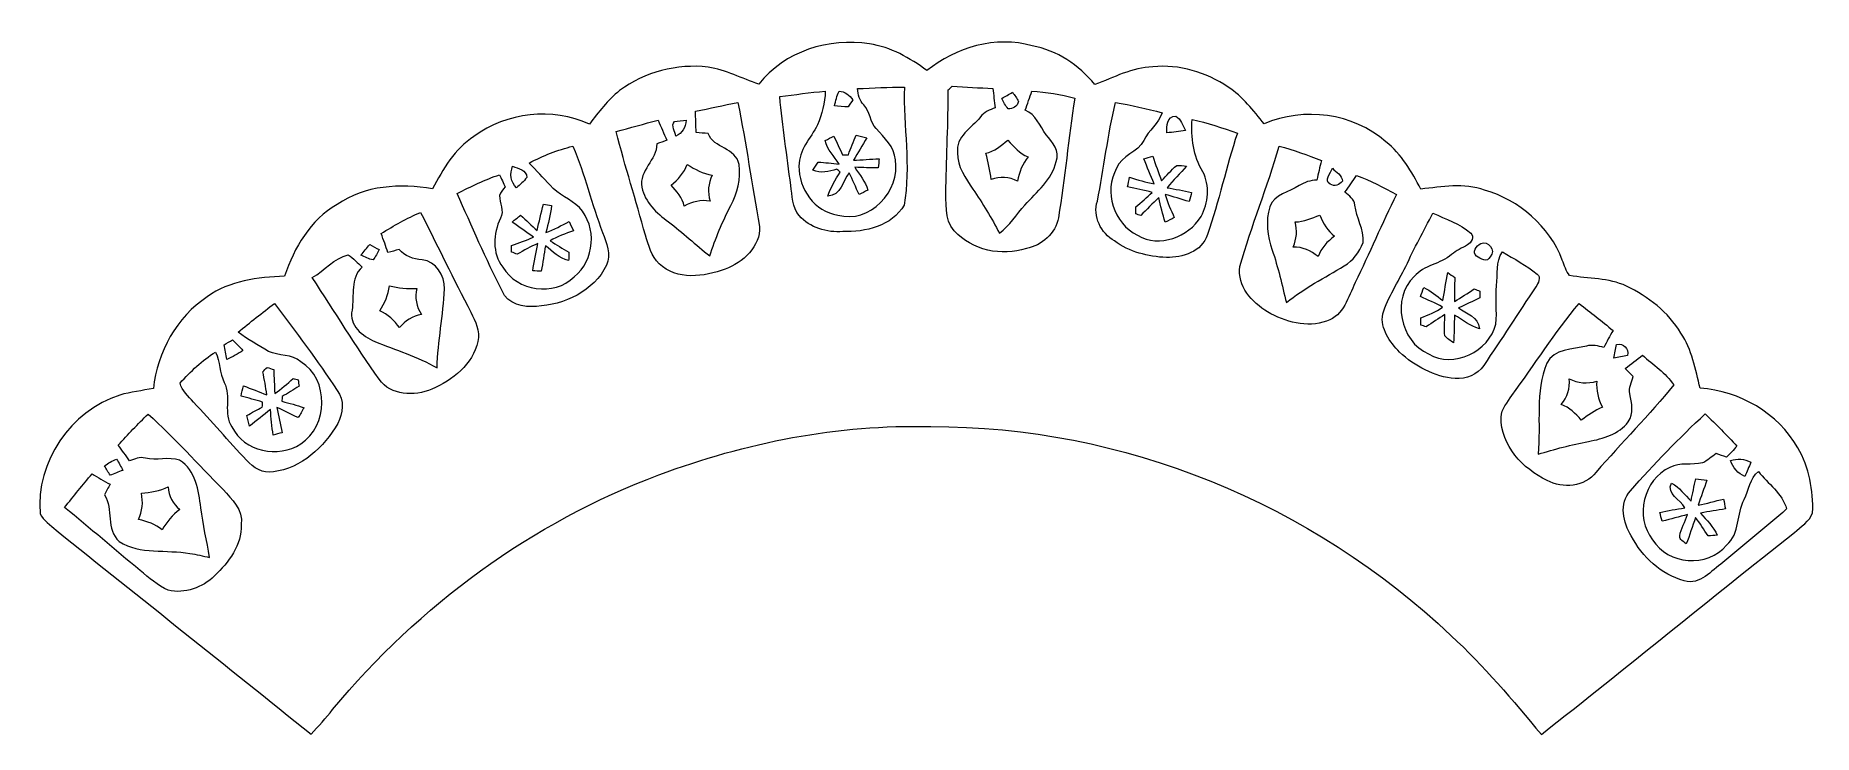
# Model space of a CAD drawing. Header units: centimetres. Extents: x -16.4 to 16.4, y -6.4 to 6.5.
import ezdxf

# ---------------------------------------------------------------- set-up
doc = ezdxf.new("R2010")
doc.units = ezdxf.units.CM
doc.header["$MEASUREMENT"] = 0
doc.layers.add('Layer 1', color=7, linetype='Continuous')

msp = doc.modelspace()

# ---------------------------------------------------------------- linework, layer by layer
at = {"layer": 'Layer 1', "color": 251, "lineweight": 9}
for points, knots in [([(-3.08379, 5.59736), (-2.61777, 6.20802), (-1.78944, 6.45955), (-1.04649, 6.34278), (-1.04649, 6.34278), (-0.65491, 6.27928), (-0.30107, 6.08772), (0.01043, 5.84925), (0.01043, 5.84925), (0.54453, 6.28175), (1.27867, 6.49448), (1.95212, 6.30821), (1.95212, 6.30821), (2.40826, 6.21861), (2.81537, 5.95226), (3.10746, 5.59454), (3.10746, 5.59454), (3.45671, 5.71978), (3.79573, 5.90922), (4.17497, 5.91945), (4.17497, 5.91945), (4.66321, 5.96954), (5.15993, 5.81961), (5.56386, 5.54727), (5.56386, 5.54727), (5.82985, 5.36876), (6.03093, 5.11688), (6.22637, 4.86676), (6.22637, 4.86676), (6.95839, 5.18497), (7.86785, 5.07173), (8.47039, 4.53797), (8.47039, 4.53797), (8.75932, 4.31255), (8.94735, 3.98905), (9.1128, 3.66767), (9.1128, 3.66767), (9.50191, 3.7093), (9.91078, 3.78797), (10.29002, 3.64756), (10.29002, 3.64756), (10.9282, 3.46482), (11.4877, 2.98469), (11.72124, 2.35781), (11.72124, 2.35781), (11.76216, 2.26185), (11.78827, 2.15496), (11.85776, 2.07453), (11.85776, 2.07453), (12.20419, 2.01244), (12.57673, 2.03431), (12.90305, 1.88226), (12.90305, 1.88226), (13.30274, 1.684), (13.67704, 1.40531), (13.90493, 1.01372), (13.90493, 1.01372), (14.11625, 0.71457), (14.17163, 0.34556), (14.26336, -0.00087), (14.26336, -0.00087), (14.99643, -0.04849), (15.69458, -0.45842), (16.06393, -1.09765), (16.06393, -1.09765), (16.27207, -1.45713), (16.35039, -1.88223), (16.33557, -2.29428), (16.33557, -2.29428), (16.28301, -2.45514), (16.11756, -2.54863), (15.99832, -2.65764), (15.99832, -2.65764), (14.43798, -3.88918), (12.90058, -5.15001), (11.33601, -6.37591), (11.33601, -6.37591), (10.8086, -5.74726), (10.28085, -5.11438), (9.67442, -4.55946), (9.67442, -4.55946), (7.11784, -2.12635), (3.61935, -0.68843), (0.0824, -0.70783), (0.0824, -0.70783), (-1.6247, -0.6595), (-3.33002, -0.99887), (-4.92529, -1.59613), (-4.92529, -1.59613), (-7.26702, -2.46961), (-9.34771, -3.99643), (-10.93909, -5.91836), (-10.93909, -5.91836), (-11.06679, -6.07358), (-11.19838, -6.22634), (-11.33667, -6.37239), (-11.33667, -6.37239), (-12.89983, -5.11509), (-14.47039, -3.86696), (-16.03743, -2.61424), (-16.03743, -2.61424), (-16.13903, -2.51864), (-16.2685, -2.44033), (-16.32989, -2.31086), (-16.32989, -2.31086), (-16.41455, -1.35871), (-15.7665, -0.42103), (-14.86409, -0.12504), (-14.86409, -0.12504), (-14.65948, -0.07248), (-14.45064, -0.04144), (-14.2425, -0.00545), (-14.2425, -0.00545), (-14.16983, 0.66483), (-13.81811, 1.31111), (-13.24908, 1.684), (-13.24908, 1.684), (-12.84127, 1.98245), (-12.31704, 2.04348), (-11.82632, 2.06359), (-11.82632, 2.06359), (-11.64535, 2.58746), (-11.35466, 3.10464), (-10.85477, 3.38298), (-10.85477, 3.38298), (-10.34713, 3.74211), (-9.69272, 3.76998), (-9.09865, 3.67226), (-9.09865, 3.67226), (-8.90674, 4.03703), (-8.68907, 4.40674), (-8.33629, 4.63851), (-8.33629, 4.63851), (-7.73269, 5.07807), (-6.89026, 5.17897), (-6.20869, 4.86535), (-6.20869, 4.86535), (-6.03865, 5.08372), (-5.86861, 5.30703), (-5.65095, 5.48059), (-5.65095, 5.48059), (-5.18952, 5.82843), (-4.59226, 5.97942), (-4.0197, 5.91381), (-4.0197, 5.91381), (-3.69162, 5.86336), (-3.39458, 5.70531), (-3.08379, 5.59736), (-3.08379, 5.59736), (-3.08379, 5.59736), (-3.08379, 5.59736), (-3.08379, 5.59736)], [0, 0, 0, 0, 0.02564103, 0.02564103, 0.02564103, 0.02564103, 0.05128205, 0.05128205, 0.05128205, 0.05128205, 0.07692308, 0.07692308, 0.07692308, 0.07692308, 0.1025641, 0.1025641, 0.1025641, 0.1025641, 0.12820513, 0.12820513, 0.12820513, 0.12820513, 0.15384615, 0.15384615, 0.15384615, 0.15384615, 0.17948718, 0.17948718, 0.17948718, 0.17948718, 0.20512821, 0.20512821, 0.20512821, 0.20512821, 0.23076923, 0.23076923, 0.23076923, 0.23076923, 0.25641026, 0.25641026, 0.25641026, 0.25641026, 0.28205128, 0.28205128, 0.28205128, 0.28205128, 0.30769231, 0.30769231, 0.30769231, 0.30769231, 0.33333333, 0.33333333, 0.33333333, 0.33333333, 0.35897436, 0.35897436, 0.35897436, 0.35897436, 0.38461538, 0.38461538, 0.38461538, 0.38461538, 0.41025641, 0.41025641, 0.41025641, 0.41025641, 0.43589744, 0.43589744, 0.43589744, 0.43589744, 0.46153846, 0.46153846, 0.46153846, 0.46153846, 0.48717949, 0.48717949, 0.48717949, 0.48717949, 0.51282051, 0.51282051, 0.51282051, 0.51282051, 0.53846154, 0.53846154, 0.53846154, 0.53846154, 0.56410256, 0.56410256, 0.56410256, 0.56410256, 0.58974359, 0.58974359, 0.58974359, 0.58974359, 0.61538462, 0.61538462, 0.61538462, 0.61538462, 0.64102564, 0.64102564, 0.64102564, 0.64102564, 0.66666667, 0.66666667, 0.66666667, 0.66666667, 0.69230769, 0.69230769, 0.69230769, 0.69230769, 0.71794872, 0.71794872, 0.71794872, 0.71794872, 0.74358974, 0.74358974, 0.74358974, 0.74358974, 0.76923077, 0.76923077, 0.76923077, 0.76923077, 0.79487179, 0.79487179, 0.79487179, 0.79487179, 0.82051282, 0.82051282, 0.82051282, 0.82051282, 0.84615385, 0.84615385, 0.84615385, 0.84615385, 0.87179487, 0.87179487, 0.87179487, 0.87179487, 0.8974359, 0.8974359, 0.8974359, 0.8974359, 0.92307692, 0.92307692, 0.92307692, 0.92307692, 0.94871795, 0.94871795, 0.94871795, 0.94871795, 1, 1, 1, 1]), ([(-4.25395, 5.10383), (-4.24866, 4.97154), (-4.24478, 4.8396), (-4.24054, 4.70695), (-4.24054, 4.70695), (-4.16646, 4.70166), (-4.09485, 4.69884), (-4.01935, 4.69143), (-4.01935, 4.69143), (-3.91281, 4.41168), (-3.50888, 4.43355), (-3.45032, 4.11781), (-3.45032, 4.11781), (-3.41293, 3.85782), (-3.47325, 3.59218), (-3.60237, 3.36604), (-3.60237, 3.36604), (-3.75442, 3.06618), (-3.88671, 2.75644), (-3.99007, 2.43647), (-3.99007, 2.43647), (-4.24972, 2.63862), (-4.48678, 2.86757), (-4.75137, 3.06336), (-4.75137, 3.06336), (-4.96938, 3.22458), (-5.18211, 3.42461), (-5.24349, 3.70048), (-5.24349, 3.70048), (-5.29041, 4.01374), (-4.96903, 4.20036), (-4.9648, 4.50022), (-4.9648, 4.50022), (-4.90341, 4.52316), (-4.84168, 4.54503), (-4.77994, 4.56619), (-4.77994, 4.56619), (-4.83603, 4.6879), (-4.89001, 4.81032), (-4.93869, 4.9352), (-4.93869, 4.9352), (-5.19939, 4.86994), (-5.45869, 4.79868), (-5.71692, 4.72494), (-5.71692, 4.72494), (-5.54723, 4.08642), (-5.35215, 3.4553), (-5.17505, 2.81889), (-5.17505, 2.81889), (-5.11614, 2.63544), (-5.06992, 2.43012), (-4.92176, 2.2936), (-4.92176, 2.2936), (-4.59685, 1.97681), (-4.09202, 2.05265), (-3.70326, 2.19235), (-3.70326, 2.19235), (-3.38612, 2.31512), (-3.0478, 2.61075), (-3.07214, 2.97975), (-3.07214, 2.97975), (-3.21079, 3.73928), (-3.31909, 4.50481), (-3.47149, 5.26223), (-3.47149, 5.26223), (-3.7329, 5.21178), (-3.99219, 5.15216), (-4.25395, 5.10383), (-4.25395, 5.10383), (-4.25395, 5.10383), (-4.25395, 5.10383), (-4.25395, 5.10383)], [0, 0, 0, 0, 0.05263158, 0.05263158, 0.05263158, 0.05263158, 0.10526316, 0.10526316, 0.10526316, 0.10526316, 0.15789474, 0.15789474, 0.15789474, 0.15789474, 0.21052632, 0.21052632, 0.21052632, 0.21052632, 0.26315789, 0.26315789, 0.26315789, 0.26315789, 0.31578947, 0.31578947, 0.31578947, 0.31578947, 0.36842105, 0.36842105, 0.36842105, 0.36842105, 0.42105263, 0.42105263, 0.42105263, 0.42105263, 0.47368421, 0.47368421, 0.47368421, 0.47368421, 0.52631579, 0.52631579, 0.52631579, 0.52631579, 0.57894737, 0.57894737, 0.57894737, 0.57894737, 0.63157895, 0.63157895, 0.63157895, 0.63157895, 0.68421053, 0.68421053, 0.68421053, 0.68421053, 0.73684211, 0.73684211, 0.73684211, 0.73684211, 0.78947368, 0.78947368, 0.78947368, 0.78947368, 0.84210526, 0.84210526, 0.84210526, 0.84210526, 0.89473684, 0.89473684, 0.89473684, 0.89473684, 1, 1, 1, 1]), ([(-1.26804, 5.51693), (-1.25393, 5.40933), (-1.23347, 5.29609), (-1.15092, 5.21742), (-1.15092, 5.21742), (-1.03168, 5.09536), (-1.04085, 4.90133), (-0.91985, 4.78068), (-0.91985, 4.78068), (-0.77203, 4.61347), (-0.58365, 4.44731), (-0.56919, 4.20742), (-0.56919, 4.20742), (-0.46441, 3.63698), (-1.04402, 3.01785), (-1.63069, 3.18966), (-1.63069, 3.18966), (-2.05403, 3.24681), (-2.35354, 3.67966), (-2.34577, 4.09206), (-2.34577, 4.09206), (-2.34789, 4.38275), (-2.13093, 4.60747), (-2.00111, 4.84877), (-2.00111, 4.84877), (-1.92703, 5.04809), (-1.86176, 5.25517), (-1.86, 5.47001), (-1.86, 5.47001), (-2.14081, 5.44567), (-2.4195, 5.40757), (-2.69855, 5.37264), (-2.69855, 5.37264), (-2.65304, 4.82407), (-2.56344, 4.28044), (-2.49817, 3.73399), (-2.49817, 3.73399), (-2.46078, 3.54843), (-2.47701, 3.32971), (-2.34189, 3.17907), (-2.34189, 3.17907), (-2.1454, 2.95612), (-1.83142, 2.85946), (-1.54003, 2.8845), (-1.54003, 2.8845), (-1.12481, 2.87145), (-0.63022, 2.98504), (-0.40797, 3.37381), (-0.40797, 3.37381), (-0.27955, 4.09241), (-0.4249, 4.82125), (-0.40303, 5.54586), (-0.40303, 5.54586), (-0.6916, 5.54339), (-0.98017, 5.52998), (-1.26804, 5.51693), (-1.26804, 5.51693), (-1.26804, 5.51693), (-1.26804, 5.51693), (-1.26804, 5.51693)], [0, 0, 0, 0, 0.0625, 0.0625, 0.0625, 0.0625, 0.125, 0.125, 0.125, 0.125, 0.1875, 0.1875, 0.1875, 0.1875, 0.25, 0.25, 0.25, 0.25, 0.3125, 0.3125, 0.3125, 0.3125, 0.375, 0.375, 0.375, 0.375, 0.4375, 0.4375, 0.4375, 0.4375, 0.5, 0.5, 0.5, 0.5, 0.5625, 0.5625, 0.5625, 0.5625, 0.625, 0.625, 0.625, 0.625, 0.6875, 0.6875, 0.6875, 0.6875, 0.75, 0.75, 0.75, 0.75, 0.8125, 0.8125, 0.8125, 0.8125, 0.875, 0.875, 0.875, 0.875, 1, 1, 1, 1]), ([(-1.60741, 5.46931), (-1.64727, 5.38323), (-1.66774, 5.29115), (-1.69243, 5.19908), (-1.69243, 5.19908), (-1.62964, 5.19449), (-1.5044, 5.18532), (-1.4416, 5.18073), (-1.4416, 5.18073), (-1.41127, 5.22518), (-1.38128, 5.26963), (-1.35059, 5.31338), (-1.35059, 5.31338), (-1.42009, 5.38781), (-1.49558, 5.47354), (-1.60741, 5.46931), (-1.60741, 5.46931), (-1.60741, 5.46931), (-1.60741, 5.46931), (-1.60741, 5.46931)], [0, 0, 0, 0, 0.16666667, 0.16666667, 0.16666667, 0.16666667, 0.33333333, 0.33333333, 0.33333333, 0.33333333, 0.5, 0.5, 0.5, 0.5, 0.66666667, 0.66666667, 0.66666667, 0.66666667, 1, 1, 1, 1]), ([(0.47892, 5.56067), (0.45422, 5.5381), (0.42953, 5.51552), (0.40483, 5.49259), (0.40483, 5.49259), (0.40625, 4.89428), (0.3745, 4.29667), (0.36215, 3.69871), (0.36215, 3.69871), (0.37238, 3.42919), (0.3244, 3.11945), (0.51525, 2.8965), (0.51525, 2.8965), (0.84404, 2.5409), (1.38944, 2.42095), (1.84487, 2.57476), (1.84487, 2.57476), (2.13027, 2.62556), (2.38392, 2.84887), (2.43578, 3.13956), (2.43578, 3.13956), (2.55255, 3.87052), (2.62557, 4.60782), (2.7367, 5.33948), (2.7367, 5.33948), (2.47881, 5.41392), (2.21282, 5.45272), (1.94612, 5.47319), (1.94612, 5.47319), (1.90661, 5.35536), (1.86816, 5.23718), (1.82335, 5.12111), (1.82335, 5.12111), (2.0255, 5.04209), (2.08653, 4.82619), (2.21317, 4.66956), (2.21317, 4.66956), (2.31548, 4.52563), (2.4774, 4.37217), (2.39415, 4.1732), (2.39415, 4.1732), (2.32042, 3.83665), (2.03784, 3.61758), (1.81947, 3.3731), (1.81947, 3.3731), (1.65931, 3.20271), (1.53655, 2.99598), (1.34851, 2.85346), (1.34851, 2.85346), (1.2067, 3.13603), (1.03878, 3.40414), (0.85921, 3.66344), (0.85921, 3.66344), (0.73574, 3.87016), (0.56288, 4.0776), (0.5777, 4.33407), (0.5777, 4.33407), (0.53254, 4.63746), (0.84263, 4.79056), (0.99785, 4.99517), (0.99785, 4.99517), (1.06523, 5.08478), (1.16789, 5.13029), (1.27232, 5.16098), (1.27232, 5.16098), (1.25573, 5.28057), (1.24021, 5.40192), (1.22716, 5.52116), (1.22716, 5.52116), (0.97739, 5.53316), (0.72798, 5.54515), (0.47892, 5.56067), (0.47892, 5.56067), (0.47892, 5.56067), (0.47892, 5.56067), (0.47892, 5.56067)], [0, 0, 0, 0, 0.05, 0.05, 0.05, 0.05, 0.1, 0.1, 0.1, 0.1, 0.15, 0.15, 0.15, 0.15, 0.2, 0.2, 0.2, 0.2, 0.25, 0.25, 0.25, 0.25, 0.3, 0.3, 0.3, 0.3, 0.35, 0.35, 0.35, 0.35, 0.4, 0.4, 0.4, 0.4, 0.45, 0.45, 0.45, 0.45, 0.5, 0.5, 0.5, 0.5, 0.55, 0.55, 0.55, 0.55, 0.6, 0.6, 0.6, 0.6, 0.65, 0.65, 0.65, 0.65, 0.7, 0.7, 0.7, 0.7, 0.75, 0.75, 0.75, 0.75, 0.8, 0.8, 0.8, 0.8, 0.85, 0.85, 0.85, 0.85, 0.9, 0.9, 0.9, 0.9, 1, 1, 1, 1]), ([(1.39296, 5.33772), (1.42683, 5.27175), (1.45999, 5.20402), (1.50691, 5.14546), (1.50691, 5.14546), (1.59193, 5.14404), (1.68401, 5.18955), (1.69953, 5.28022), (1.69953, 5.28022), (1.6706, 5.3416), (1.62897, 5.39557), (1.58982, 5.45026), (1.58982, 5.45026), (1.5242, 5.41286), (1.45858, 5.37511), (1.39296, 5.33772), (1.39296, 5.33772), (1.39296, 5.33772), (1.39296, 5.33772), (1.39296, 5.33772)], [0, 0, 0, 0, 0.16666667, 0.16666667, 0.16666667, 0.16666667, 0.33333333, 0.33333333, 0.33333333, 0.33333333, 0.5, 0.5, 0.5, 0.5, 0.66666667, 0.66666667, 0.66666667, 0.66666667, 1, 1, 1, 1]), ([(3.4867, 5.26328), (3.34594, 4.66391), (3.27327, 4.05114), (3.15474, 3.44718), (3.15474, 3.44718), (3.0616, 3.16531), (3.22141, 2.85346), (3.46941, 2.71164), (3.46941, 2.71164), (3.74317, 2.50668), (4.08889, 2.42589), (4.42544, 2.40614), (4.42544, 2.40614), (4.72319, 2.40931), (5.08267, 2.50527), (5.18039, 2.82876), (5.18039, 2.82876), (5.3984, 3.44154), (5.52858, 4.08148), (5.73354, 4.69919), (5.73354, 4.69919), (5.45979, 4.79621), (5.18356, 4.88652), (4.90063, 4.94966), (4.90063, 4.94966), (4.87312, 4.62193), (4.92392, 4.27374), (5.09537, 3.98799), (5.09537, 3.98799), (5.23366, 3.73188), (5.19979, 3.41191), (5.06468, 3.16143), (5.06468, 3.16143), (4.83043, 2.7822), (4.29774, 2.58006), (3.8931, 2.81677), (3.8931, 2.81677), (3.4553, 3.03408), (3.26692, 3.62498), (3.50752, 4.05079), (3.50752, 4.05079), (3.601, 4.28997), (3.89557, 4.34218), (4.01093, 4.56302), (4.01093, 4.56302), (4.09665, 4.75246), (4.28151, 4.87311), (4.34783, 5.07384), (4.34783, 5.07384), (4.06455, 5.15322), (3.77563, 5.21001), (3.4867, 5.26328), (3.4867, 5.26328), (3.4867, 5.26328), (3.4867, 5.26328), (3.4867, 5.26328)], [0, 0, 0, 0, 0.06666667, 0.06666667, 0.06666667, 0.06666667, 0.13333333, 0.13333333, 0.13333333, 0.13333333, 0.2, 0.2, 0.2, 0.2, 0.26666667, 0.26666667, 0.26666667, 0.26666667, 0.33333333, 0.33333333, 0.33333333, 0.33333333, 0.4, 0.4, 0.4, 0.4, 0.46666667, 0.46666667, 0.46666667, 0.46666667, 0.53333333, 0.53333333, 0.53333333, 0.53333333, 0.6, 0.6, 0.6, 0.6, 0.66666667, 0.66666667, 0.66666667, 0.66666667, 0.73333333, 0.73333333, 0.73333333, 0.73333333, 0.8, 0.8, 0.8, 0.8, 0.86666667, 0.86666667, 0.86666667, 0.86666667, 1, 1, 1, 1]), ([(-4.64059, 4.91192), (-4.7115, 4.83289), (-4.62754, 4.7253), (-4.61237, 4.63993), (-4.61237, 4.63993), (-4.50266, 4.70272), (-4.43104, 4.80114), (-4.42505, 4.93379), (-4.42505, 4.93379), (-4.47867, 4.92814), (-4.58662, 4.91721), (-4.64059, 4.91192), (-4.64059, 4.91192), (-4.64059, 4.91192), (-4.64059, 4.91192), (-4.64059, 4.91192)], [0, 0, 0, 0, 0.2, 0.2, 0.2, 0.2, 0.4, 0.4, 0.4, 0.4, 0.6, 0.6, 0.6, 0.6, 1, 1, 1, 1]), ([(4.43179, 4.70343), (4.5475, 4.71154), (4.66321, 4.72565), (4.77751, 4.74788), (4.77751, 4.74788), (4.73236, 4.84383), (4.69179, 4.95249), (4.59725, 5.01069), (4.59725, 5.01069), (4.42827, 5.00787), (4.43356, 4.8276), (4.43179, 4.70343), (4.43179, 4.70343), (4.43179, 4.70343), (4.43179, 4.70343), (4.43179, 4.70343)], [0, 0, 0, 0, 0.2, 0.2, 0.2, 0.2, 0.4, 0.4, 0.4, 0.4, 0.6, 0.6, 0.6, 0.6, 1, 1, 1, 1]), ([(-1.29309, 4.6625), (-1.34247, 4.54221), (-1.38904, 4.42085), (-1.43525, 4.29949), (-1.43525, 4.29949), (-1.46171, 4.29949), (-1.51498, 4.29949), (-1.54144, 4.29914), (-1.54144, 4.29914), (-1.59542, 4.41379), (-1.64904, 4.52845), (-1.70195, 4.64275), (-1.70195, 4.64275), (-1.75558, 4.61699), (-1.8099, 4.59265), (-1.86035, 4.56126), (-1.86035, 4.56126), (-1.83142, 4.39122), (-1.69314, 4.27057), (-1.60635, 4.12804), (-1.60635, 4.12804), (-1.73476, 4.14216), (-1.86423, 4.15521), (-1.99264, 4.16403), (-1.99264, 4.16403), (-2.02616, 4.11429), (-2.05967, 4.06525), (-2.09248, 4.01551), (-2.09248, 4.01551), (-1.94749, 3.95307), (-1.79227, 3.98623), (-1.64833, 4.0335), (-1.64833, 4.0335), (-1.62822, 4.01621), (-1.60812, 3.99893), (-1.58765, 3.98129), (-1.58765, 3.98129), (-1.67162, 3.837), (-1.76369, 3.69589), (-1.81449, 3.53538), (-1.81449, 3.53538), (-1.56578, 3.55196), (-1.54426, 3.81442), (-1.41867, 3.96894), (-1.41867, 3.96894), (-1.35623, 3.83594), (-1.29767, 3.70154), (-1.23805, 3.56713), (-1.23805, 3.56713), (-1.18443, 3.59253), (-1.1301, 3.61722), (-1.07895, 3.64827), (-1.07895, 3.64827), (-1.11176, 3.80913), (-1.23594, 3.92873), (-1.31355, 4.06843), (-1.31355, 4.06843), (-1.17032, 4.06137), (-1.0278, 4.06031), (-0.88386, 4.06102), (-0.88386, 4.06102), (-0.87822, 4.11676), (-0.87257, 4.17214), (-0.86658, 4.22753), (-0.86658, 4.22753), (-1.02533, 4.2173), (-1.18372, 4.20566), (-1.34247, 4.19825), (-1.34247, 4.19825), (-1.26063, 4.33689), (-1.17244, 4.47165), (-1.09412, 4.61276), (-1.09412, 4.61276), (-1.16079, 4.62969), (-1.22712, 4.64663), (-1.29309, 4.6625), (-1.29309, 4.6625), (-1.29309, 4.6625), (-1.29309, 4.6625), (-1.29309, 4.6625)], [0, 0, 0, 0, 0.04761905, 0.04761905, 0.04761905, 0.04761905, 0.0952381, 0.0952381, 0.0952381, 0.0952381, 0.14285714, 0.14285714, 0.14285714, 0.14285714, 0.19047619, 0.19047619, 0.19047619, 0.19047619, 0.23809524, 0.23809524, 0.23809524, 0.23809524, 0.28571429, 0.28571429, 0.28571429, 0.28571429, 0.33333333, 0.33333333, 0.33333333, 0.33333333, 0.38095238, 0.38095238, 0.38095238, 0.38095238, 0.42857143, 0.42857143, 0.42857143, 0.42857143, 0.47619048, 0.47619048, 0.47619048, 0.47619048, 0.52380952, 0.52380952, 0.52380952, 0.52380952, 0.57142857, 0.57142857, 0.57142857, 0.57142857, 0.61904762, 0.61904762, 0.61904762, 0.61904762, 0.66666667, 0.66666667, 0.66666667, 0.66666667, 0.71428571, 0.71428571, 0.71428571, 0.71428571, 0.76190476, 0.76190476, 0.76190476, 0.76190476, 0.80952381, 0.80952381, 0.80952381, 0.80952381, 0.85714286, 0.85714286, 0.85714286, 0.85714286, 0.9047619, 0.9047619, 0.9047619, 0.9047619, 1, 1, 1, 1]), ([(-7.31712, 4.14745), (-7.19224, 4.0081), (-7.05606, 3.87934), (-6.93118, 3.73964), (-6.93118, 3.73964), (-6.78478, 3.56078), (-6.55582, 3.48669), (-6.39143, 3.32759), (-6.39143, 3.32759), (-6.06405, 2.97234), (-6.10603, 2.35075), (-6.48915, 2.05124), (-6.48915, 2.05124), (-6.85745, 1.68153), (-7.54113, 1.78842), (-7.80466, 2.22939), (-7.80466, 2.22939), (-8.00398, 2.48798), (-7.97999, 2.84711), (-7.8484, 3.13109), (-7.8484, 3.13109), (-7.7715, 3.26691), (-7.86004, 3.40944), (-7.86639, 3.54878), (-7.86639, 3.54878), (-7.84135, 3.60805), (-7.79866, 3.65744), (-7.76232, 3.70965), (-7.76232, 3.70965), (-7.78702, 3.76504), (-7.83641, 3.87581), (-7.86145, 3.93084), (-7.86145, 3.93084), (-8.13486, 3.84618), (-8.38956, 3.71318), (-8.64533, 3.58688), (-8.64533, 3.58688), (-8.37686, 2.9861), (-8.1151, 2.38144), (-7.81736, 1.79442), (-7.81736, 1.79442), (-7.72387, 1.54677), (-7.41942, 1.48151), (-7.18412, 1.50726), (-7.18412, 1.50726), (-6.67471, 1.53301), (-6.12579, 1.78736), (-5.89154, 2.26503), (-5.89154, 2.26503), (-5.80335, 2.45976), (-5.89825, 2.67954), (-5.96351, 2.86581), (-5.96351, 2.86581), (-6.16847, 3.38897), (-6.28736, 3.94107), (-6.51314, 4.45648), (-6.51314, 4.45648), (-6.79289, 4.38839), (-7.06347, 4.28362), (-7.31712, 4.14745), (-7.31712, 4.14745), (-7.31712, 4.14745), (-7.31712, 4.14745), (-7.31712, 4.14745)], [0, 0, 0, 0, 0.05882353, 0.05882353, 0.05882353, 0.05882353, 0.11764706, 0.11764706, 0.11764706, 0.11764706, 0.17647059, 0.17647059, 0.17647059, 0.17647059, 0.23529412, 0.23529412, 0.23529412, 0.23529412, 0.29411765, 0.29411765, 0.29411765, 0.29411765, 0.35294118, 0.35294118, 0.35294118, 0.35294118, 0.41176471, 0.41176471, 0.41176471, 0.41176471, 0.47058824, 0.47058824, 0.47058824, 0.47058824, 0.52941176, 0.52941176, 0.52941176, 0.52941176, 0.58823529, 0.58823529, 0.58823529, 0.58823529, 0.64705882, 0.64705882, 0.64705882, 0.64705882, 0.70588235, 0.70588235, 0.70588235, 0.70588235, 0.76470588, 0.76470588, 0.76470588, 0.76470588, 0.82352941, 0.82352941, 0.82352941, 0.82352941, 0.88235294, 0.88235294, 0.88235294, 0.88235294, 1, 1, 1, 1]), ([(1.0984, 4.32595), (1.14285, 4.16897), (1.1746, 4.00845), (1.19647, 3.84653), (1.19647, 3.84653), (1.3591, 3.89486), (1.53125, 3.89768), (1.6826, 3.81266), (1.6826, 3.81266), (1.71082, 3.97811), (1.77538, 4.13192), (1.87768, 4.26422), (1.87768, 4.26422), (1.71646, 4.31572), (1.61768, 4.45154), (1.50444, 4.56549), (1.50444, 4.56549), (1.37921, 4.46918), (1.2582, 4.36335), (1.0984, 4.32595), (1.0984, 4.32595), (1.0984, 4.32595), (1.0984, 4.32595), (1.0984, 4.32595)], [0, 0, 0, 0, 0.14285714, 0.14285714, 0.14285714, 0.14285714, 0.28571429, 0.28571429, 0.28571429, 0.28571429, 0.42857143, 0.42857143, 0.42857143, 0.42857143, 0.57142857, 0.57142857, 0.57142857, 0.57142857, 0.71428571, 0.71428571, 0.71428571, 0.71428571, 1, 1, 1, 1]), ([(4.01199, 4.22435), (4.06984, 4.06984), (4.13758, 3.91955), (4.20108, 3.7668), (4.20108, 3.7668), (4.0455, 3.78973), (3.89698, 3.84018), (3.7474, 3.88533), (3.7474, 3.88533), (3.73435, 3.82642), (3.72165, 3.76715), (3.7093, 3.70789), (3.7093, 3.70789), (3.861, 3.67367), (4.0134, 3.64298), (4.16509, 3.60734), (4.16509, 3.60734), (4.06737, 3.51386), (3.9633, 3.42708), (3.86135, 3.33853), (3.86135, 3.33853), (3.86065, 3.29584), (3.85994, 3.25316), (3.85959, 3.21012), (3.85959, 3.21012), (3.89028, 3.20024), (3.92132, 3.19001), (3.95272, 3.17942), (3.95272, 3.17942), (4.06067, 3.29231), (4.17003, 3.40379), (4.28504, 3.50963), (4.28504, 3.50963), (4.32208, 3.35793), (4.35418, 3.20412), (4.40392, 3.05525), (4.40392, 3.05525), (4.45966, 3.08418), (4.5154, 3.11275), (4.57114, 3.14133), (4.57114, 3.14133), (4.5087, 3.28102), (4.44485, 3.42037), (4.40322, 3.56783), (4.40322, 3.56783), (4.55174, 3.52938), (4.69673, 3.47788), (4.84525, 3.43766), (4.84525, 3.43766), (4.86042, 3.4941), (4.87594, 3.55055), (4.89111, 3.60699), (4.89111, 3.60699), (4.74083, 3.63839), (4.58843, 3.6652), (4.4385, 3.69272), (4.4385, 3.69272), (4.5535, 3.82959), (4.6798, 3.95659), (4.79903, 4.08959), (4.79903, 4.08959), (4.738, 4.09665), (4.67627, 4.10688), (4.61524, 4.10018), (4.61524, 4.10018), (4.51187, 4.01762), (4.43003, 3.91214), (4.33478, 3.82077), (4.33478, 3.82077), (4.27975, 3.97106), (4.22683, 4.1224), (4.17285, 4.27198), (4.17285, 4.27198), (4.11888, 4.25646), (4.06526, 4.24058), (4.01199, 4.22435), (4.01199, 4.22435), (4.01199, 4.22435), (4.01199, 4.22435), (4.01199, 4.22435)], [0, 0, 0, 0, 0.04761905, 0.04761905, 0.04761905, 0.04761905, 0.0952381, 0.0952381, 0.0952381, 0.0952381, 0.14285714, 0.14285714, 0.14285714, 0.14285714, 0.19047619, 0.19047619, 0.19047619, 0.19047619, 0.23809524, 0.23809524, 0.23809524, 0.23809524, 0.28571429, 0.28571429, 0.28571429, 0.28571429, 0.33333333, 0.33333333, 0.33333333, 0.33333333, 0.38095238, 0.38095238, 0.38095238, 0.38095238, 0.42857143, 0.42857143, 0.42857143, 0.42857143, 0.47619048, 0.47619048, 0.47619048, 0.47619048, 0.52380952, 0.52380952, 0.52380952, 0.52380952, 0.57142857, 0.57142857, 0.57142857, 0.57142857, 0.61904762, 0.61904762, 0.61904762, 0.61904762, 0.66666667, 0.66666667, 0.66666667, 0.66666667, 0.71428571, 0.71428571, 0.71428571, 0.71428571, 0.76190476, 0.76190476, 0.76190476, 0.76190476, 0.80952381, 0.80952381, 0.80952381, 0.80952381, 0.85714286, 0.85714286, 0.85714286, 0.85714286, 0.9047619, 0.9047619, 0.9047619, 0.9047619, 1, 1, 1, 1]), ([(6.50401, 4.45648), (6.28705, 3.71071), (5.99178, 2.98998), (5.78187, 2.24209), (5.78187, 2.24209), (5.72366, 1.88226), (6.00483, 1.5757), (6.29199, 1.40601), (6.29199, 1.40601), (6.61302, 1.22257), (7.01765, 1.10262), (7.37855, 1.23738), (7.37855, 1.23738), (7.69569, 1.33934), (7.77401, 1.68188), (7.90701, 1.944), (7.90701, 1.944), (8.16524, 2.48304), (8.40266, 3.03232), (8.66407, 3.56995), (8.66407, 3.56995), (8.42594, 3.69977), (8.18323, 3.82113), (7.93029, 3.91955), (7.93029, 3.91955), (7.85973, 3.81584), (7.79024, 3.71177), (7.71686, 3.61017), (7.71686, 3.61017), (7.79094, 3.54349), (7.89113, 3.48423), (7.89995, 3.37381), (7.89995, 3.37381), (7.925, 3.13639), (8.07211, 2.92613), (8.052, 2.68236), (8.052, 2.68236), (7.98532, 2.50668), (7.86503, 2.3511), (7.70345, 2.25374), (7.70345, 2.25374), (7.34397, 2.0336), (6.96262, 1.84698), (6.63701, 1.5757), (6.63701, 1.5757), (6.55728, 1.90061), (6.48496, 2.22728), (6.37666, 2.54372), (6.37666, 2.54372), (6.29199, 2.79843), (6.24754, 3.08206), (6.32974, 3.34311), (6.32974, 3.34311), (6.41758, 3.56854), (6.68816, 3.61863), (6.87266, 3.73046), (6.87266, 3.73046), (6.96932, 3.79608), (7.08221, 3.82713), (7.19792, 3.83277), (7.19792, 3.83277), (7.22368, 3.95342), (7.25366, 4.07195), (7.28294, 4.19154), (7.28294, 4.19154), (7.02612, 4.28856), (6.77177, 4.39404), (6.50401, 4.45648), (6.50401, 4.45648), (6.50401, 4.45648), (6.50401, 4.45648), (6.50401, 4.45648)], [0, 0, 0, 0, 0.05263158, 0.05263158, 0.05263158, 0.05263158, 0.10526316, 0.10526316, 0.10526316, 0.10526316, 0.15789474, 0.15789474, 0.15789474, 0.15789474, 0.21052632, 0.21052632, 0.21052632, 0.21052632, 0.26315789, 0.26315789, 0.26315789, 0.26315789, 0.31578947, 0.31578947, 0.31578947, 0.31578947, 0.36842105, 0.36842105, 0.36842105, 0.36842105, 0.42105263, 0.42105263, 0.42105263, 0.42105263, 0.47368421, 0.47368421, 0.47368421, 0.47368421, 0.52631579, 0.52631579, 0.52631579, 0.52631579, 0.57894737, 0.57894737, 0.57894737, 0.57894737, 0.63157895, 0.63157895, 0.63157895, 0.63157895, 0.68421053, 0.68421053, 0.68421053, 0.68421053, 0.73684211, 0.73684211, 0.73684211, 0.73684211, 0.78947368, 0.78947368, 0.78947368, 0.78947368, 0.84210526, 0.84210526, 0.84210526, 0.84210526, 0.89473684, 0.89473684, 0.89473684, 0.89473684, 1, 1, 1, 1]), ([(-7.62192, 4.08889), (-7.67942, 3.94813), (-7.66002, 3.7989), (-7.54925, 3.69025), (-7.54925, 3.69025), (-7.48469, 3.75093), (-7.41307, 3.80666), (-7.36298, 3.8811), (-7.36298, 3.8811), (-7.3591, 4.01833), (-7.52667, 4.04267), (-7.62192, 4.08889), (-7.62192, 4.08889), (-7.62192, 4.08889), (-7.62192, 4.08889), (-7.62192, 4.08889)], [0, 0, 0, 0, 0.2, 0.2, 0.2, 0.2, 0.4, 0.4, 0.4, 0.4, 0.6, 0.6, 0.6, 0.6, 1, 1, 1, 1]), ([(-4.40353, 4.12311), (-4.46279, 3.96612), (-4.57074, 3.83912), (-4.70374, 3.73752), (-4.70374, 3.73752), (-4.59473, 3.62957), (-4.49737, 3.50751), (-4.45962, 3.3537), (-4.45962, 3.3537), (-4.31392, 3.43625), (-4.15164, 3.47294), (-3.98513, 3.44542), (-3.98513, 3.44542), (-4.02923, 3.60593), (-4.02006, 3.77244), (-3.94774, 3.92273), (-3.94774, 3.92273), (-4.11425, 3.95589), (-4.2663, 4.02609), (-4.40353, 4.12311), (-4.40353, 4.12311), (-4.40353, 4.12311), (-4.40353, 4.12311), (-4.40353, 4.12311)], [0, 0, 0, 0, 0.14285714, 0.14285714, 0.14285714, 0.14285714, 0.28571429, 0.28571429, 0.28571429, 0.28571429, 0.42857143, 0.42857143, 0.42857143, 0.42857143, 0.57142857, 0.57142857, 0.57142857, 0.57142857, 0.71428571, 0.71428571, 0.71428571, 0.71428571, 1, 1, 1, 1]), ([(7.48685, 4.05043), (7.4551, 3.96294), (7.31575, 3.82042), (7.44698, 3.76045), (7.44698, 3.76045), (7.52107, 3.69977), (7.61632, 3.75057), (7.66959, 3.81301), (7.66959, 3.81301), (7.66324, 3.92273), (7.55635, 3.98094), (7.48685, 4.05043), (7.48685, 4.05043), (7.48685, 4.05043), (7.48685, 4.05043), (7.48685, 4.05043)], [0, 0, 0, 0, 0.2, 0.2, 0.2, 0.2, 0.4, 0.4, 0.4, 0.4, 0.6, 0.6, 0.6, 0.6, 1, 1, 1, 1]), ([(-7.05465, 3.38862), (-7.10192, 3.22881), (-7.13226, 3.06512), (-7.17036, 2.90285), (-7.17036, 2.90285), (-7.27302, 2.99669), (-7.37392, 3.09264), (-7.47516, 3.18719), (-7.47516, 3.18719), (-7.52773, 3.14556), (-7.58064, 3.10393), (-7.6318, 3.06054), (-7.6318, 3.06054), (-7.50233, 2.96529), (-7.36827, 2.87674), (-7.2381, 2.7822), (-7.2381, 2.7822), (-7.36968, 2.72469), (-7.50621, 2.67848), (-7.64062, 2.62803), (-7.64062, 2.62803), (-7.64097, 2.58782), (-7.64097, 2.54725), (-7.64062, 2.50633), (-7.64062, 2.50633), (-7.6064, 2.49327), (-7.57182, 2.47987), (-7.53725, 2.46611), (-7.53725, 2.46611), (-7.41413, 2.53843), (-7.2896, 2.60934), (-7.1566, 2.66261), (-7.1566, 2.66261), (-7.18906, 2.49504), (-7.22399, 2.32852), (-7.25221, 2.16025), (-7.25221, 2.16025), (-7.19964, 2.15884), (-7.14708, 2.15743), (-7.09452, 2.15637), (-7.09452, 2.15637), (-7.0677, 2.31159), (-7.04195, 2.46752), (-7.01937, 2.62309), (-7.01937, 2.62309), (-6.88532, 2.52008), (-6.76502, 2.3825), (-6.59075, 2.35146), (-6.59075, 2.35146), (-6.58969, 2.3892), (-6.58757, 2.4647), (-6.58652, 2.5028), (-6.58652, 2.5028), (-6.70046, 2.57335), (-6.81547, 2.6432), (-6.92942, 2.71376), (-6.92942, 2.71376), (-6.79607, 2.79525), (-6.64896, 2.84852), (-6.50185, 2.89932), (-6.50185, 2.89932), (-6.52831, 2.95576), (-6.55512, 3.01186), (-6.58193, 3.06795), (-6.58193, 3.06795), (-6.72269, 2.99845), (-6.86062, 2.92296), (-7.00773, 2.86757), (-7.00773, 2.86757), (-6.96857, 3.03161), (-6.9273, 3.1953), (-6.90402, 3.36216), (-6.90402, 3.36216), (-6.95411, 3.37134), (-7.00456, 3.38016), (-7.05465, 3.38862), (-7.05465, 3.38862), (-7.05465, 3.38862), (-7.05465, 3.38862), (-7.05465, 3.38862)], [0, 0, 0, 0, 0.04761905, 0.04761905, 0.04761905, 0.04761905, 0.0952381, 0.0952381, 0.0952381, 0.0952381, 0.14285714, 0.14285714, 0.14285714, 0.14285714, 0.19047619, 0.19047619, 0.19047619, 0.19047619, 0.23809524, 0.23809524, 0.23809524, 0.23809524, 0.28571429, 0.28571429, 0.28571429, 0.28571429, 0.33333333, 0.33333333, 0.33333333, 0.33333333, 0.38095238, 0.38095238, 0.38095238, 0.38095238, 0.42857143, 0.42857143, 0.42857143, 0.42857143, 0.47619048, 0.47619048, 0.47619048, 0.47619048, 0.52380952, 0.52380952, 0.52380952, 0.52380952, 0.57142857, 0.57142857, 0.57142857, 0.57142857, 0.61904762, 0.61904762, 0.61904762, 0.61904762, 0.66666667, 0.66666667, 0.66666667, 0.66666667, 0.71428571, 0.71428571, 0.71428571, 0.71428571, 0.76190476, 0.76190476, 0.76190476, 0.76190476, 0.80952381, 0.80952381, 0.80952381, 0.80952381, 0.85714286, 0.85714286, 0.85714286, 0.85714286, 0.9047619, 0.9047619, 0.9047619, 0.9047619, 1, 1, 1, 1]), ([(-10.04374, 2.84676), (-10.0007, 2.7314), (-9.95907, 2.61533), (-9.92168, 2.49751), (-9.92168, 2.49751), (-9.85289, 2.51691), (-9.78445, 2.53666), (-9.7153, 2.55607), (-9.7153, 2.55607), (-9.60629, 2.43401), (-9.45354, 2.37509), (-9.28985, 2.36486), (-9.28985, 2.36486), (-9.03303, 2.33699), (-8.87357, 2.0717), (-8.87957, 1.8304), (-8.87957, 1.8304), (-8.9018, 1.34392), (-8.9981, 0.86414), (-9.0161, 0.37731), (-9.0161, 0.37731), (-9.38122, 0.57804), (-9.77704, 0.70751), (-10.16262, 0.86026), (-10.16262, 0.86026), (-10.38734, 0.95763), (-10.64734, 1.16295), (-10.58278, 1.43917), (-10.58278, 1.43917), (-10.53657, 1.70517), (-10.62265, 2.02796), (-10.39581, 2.22939), (-10.39581, 2.22939), (-10.48083, 2.30595), (-10.55738, 2.39308), (-10.65263, 2.45764), (-10.65263, 2.45764), (-10.90875, 2.39555), (-11.09219, 2.16907), (-11.3148, 2.03748), (-11.3148, 2.03748), (-10.90593, 1.41201), (-10.51152, 0.77666), (-10.08325, 0.16423), (-10.08325, 0.16423), (-9.86347, -0.14374), (-9.43625, -0.14903), (-9.11311, -0.01921), (-9.11311, -0.01921), (-8.72964, 0.14412), (-8.35817, 0.43764), (-8.26115, 0.86309), (-8.26115, 0.86309), (-8.21776, 1.05464), (-8.30948, 1.2328), (-8.39027, 1.39896), (-8.39027, 1.39896), (-8.70989, 2.00679), (-9.00869, 2.62486), (-9.31737, 3.23799), (-9.31737, 3.23799), (-9.57172, 3.13109), (-9.81302, 2.99739), (-10.04374, 2.84676), (-10.04374, 2.84676), (-10.04374, 2.84676), (-10.04374, 2.84676), (-10.04374, 2.84676)], [0, 0, 0, 0, 0.05555556, 0.05555556, 0.05555556, 0.05555556, 0.11111111, 0.11111111, 0.11111111, 0.11111111, 0.16666667, 0.16666667, 0.16666667, 0.16666667, 0.22222222, 0.22222222, 0.22222222, 0.22222222, 0.27777778, 0.27777778, 0.27777778, 0.27777778, 0.33333333, 0.33333333, 0.33333333, 0.33333333, 0.38888889, 0.38888889, 0.38888889, 0.38888889, 0.44444444, 0.44444444, 0.44444444, 0.44444444, 0.5, 0.5, 0.5, 0.5, 0.55555556, 0.55555556, 0.55555556, 0.55555556, 0.61111111, 0.61111111, 0.61111111, 0.61111111, 0.66666667, 0.66666667, 0.66666667, 0.66666667, 0.72222222, 0.72222222, 0.72222222, 0.72222222, 0.77777778, 0.77777778, 0.77777778, 0.77777778, 0.83333333, 0.83333333, 0.83333333, 0.83333333, 0.88888889, 0.88888889, 0.88888889, 0.88888889, 1, 1, 1, 1]), ([(6.79752, 3.06371), (6.84444, 2.90849), (6.82363, 2.74833), (6.76295, 2.60052), (6.76295, 2.60052), (6.9344, 2.60193), (7.08997, 2.53278), (7.2205, 2.42483), (7.2205, 2.42483), (7.28188, 2.57935), (7.38772, 2.70776), (7.52671, 2.79843), (7.52671, 2.79843), (7.39618, 2.89685), (7.31046, 3.03514), (7.25472, 3.18754), (7.25472, 3.18754), (7.10444, 3.13815), (6.96156, 3.05948), (6.79752, 3.06371), (6.79752, 3.06371), (6.79752, 3.06371), (6.79752, 3.06371), (6.79752, 3.06371)], [0, 0, 0, 0, 0.14285714, 0.14285714, 0.14285714, 0.14285714, 0.28571429, 0.28571429, 0.28571429, 0.28571429, 0.42857143, 0.42857143, 0.42857143, 0.42857143, 0.57142857, 0.57142857, 0.57142857, 0.57142857, 0.71428571, 0.71428571, 0.71428571, 0.71428571, 1, 1, 1, 1]), ([(9.3354, 3.22423), (9.16536, 2.89967), (8.99568, 2.57441), (8.83728, 2.24386), (8.83728, 2.24386), (8.69476, 1.95246), (8.51202, 1.67871), (8.41218, 1.36826), (8.41218, 1.36826), (8.36385, 1.08886), (8.54483, 0.85391), (8.72298, 0.66306), (8.72298, 0.66306), (9.00626, 0.40412), (9.36151, 0.21186), (9.74886, 0.17623), (9.74886, 0.17623), (9.94747, 0.16529), (10.1662, 0.24572), (10.27309, 0.42106), (10.27309, 0.42106), (10.60188, 0.89625), (10.90844, 1.38661), (11.23335, 1.86498), (11.23335, 1.86498), (11.27498, 1.932), (11.33812, 2.04031), (11.25734, 2.10239), (11.25734, 2.10239), (11.05872, 2.26009), (10.83541, 2.38285), (10.61881, 2.51373), (10.61881, 2.51373), (10.49463, 2.32711), (10.5345, 2.09887), (10.5098, 1.88896), (10.5098, 1.88896), (10.48934, 1.65331), (10.52003, 1.4173), (10.49922, 1.182), (10.49922, 1.182), (10.36975, 0.674), (9.72311, 0.35791), (9.25603, 0.63025), (9.25603, 0.63025), (8.73004, 0.86344), (8.57235, 1.65719), (8.99145, 2.05689), (8.99145, 2.05689), (9.1703, 2.26608), (9.47475, 2.28725), (9.68042, 2.46046), (9.68042, 2.46046), (9.76756, 2.53702), (9.8748, 2.58111), (9.97393, 2.63826), (9.97393, 2.63826), (10.04801, 2.67778), (10.10516, 2.78678), (10.03602, 2.85557), (10.03602, 2.85557), (9.83211, 3.02597), (9.57423, 3.11557), (9.3354, 3.22423), (9.3354, 3.22423), (9.3354, 3.22423), (9.3354, 3.22423), (9.3354, 3.22423)], [0, 0, 0, 0, 0.05555556, 0.05555556, 0.05555556, 0.05555556, 0.11111111, 0.11111111, 0.11111111, 0.11111111, 0.16666667, 0.16666667, 0.16666667, 0.16666667, 0.22222222, 0.22222222, 0.22222222, 0.22222222, 0.27777778, 0.27777778, 0.27777778, 0.27777778, 0.33333333, 0.33333333, 0.33333333, 0.33333333, 0.38888889, 0.38888889, 0.38888889, 0.38888889, 0.44444444, 0.44444444, 0.44444444, 0.44444444, 0.5, 0.5, 0.5, 0.5, 0.55555556, 0.55555556, 0.55555556, 0.55555556, 0.61111111, 0.61111111, 0.61111111, 0.61111111, 0.66666667, 0.66666667, 0.66666667, 0.66666667, 0.72222222, 0.72222222, 0.72222222, 0.72222222, 0.77777778, 0.77777778, 0.77777778, 0.77777778, 0.83333333, 0.83333333, 0.83333333, 0.83333333, 0.88888889, 0.88888889, 0.88888889, 0.88888889, 1, 1, 1, 1]), ([(-10.25682, 2.64532), (-10.3122, 2.58217), (-10.36582, 2.51761), (-10.41804, 2.452), (-10.41804, 2.452), (-10.34642, 2.41601), (-10.27481, 2.37544), (-10.19473, 2.36204), (-10.19473, 2.36204), (-10.14887, 2.41989), (-10.11676, 2.48727), (-10.0829, 2.55254), (-10.0829, 2.55254), (-10.1411, 2.58394), (-10.19896, 2.61463), (-10.25682, 2.64532), (-10.25682, 2.64532), (-10.25682, 2.64532), (-10.25682, 2.64532), (-10.25682, 2.64532)], [0, 0, 0, 0, 0.16666667, 0.16666667, 0.16666667, 0.16666667, 0.33333333, 0.33333333, 0.33333333, 0.33333333, 0.5, 0.5, 0.5, 0.5, 0.66666667, 0.66666667, 0.66666667, 0.66666667, 1, 1, 1, 1]), ([(10.21946, 2.66508), (10.14326, 2.62768), (10.04555, 2.49821), (10.14185, 2.43471), (10.14185, 2.43471), (10.20959, 2.38003), (10.344, 2.30771), (10.39338, 2.41989), (10.39338, 2.41989), (10.51262, 2.54442), (10.35105, 2.72858), (10.21946, 2.66508), (10.21946, 2.66508), (10.21946, 2.66508), (10.21946, 2.66508), (10.21946, 2.66508)], [0, 0, 0, 0, 0.2, 0.2, 0.2, 0.2, 0.4, 0.4, 0.4, 0.4, 0.6, 0.6, 0.6, 0.6, 1, 1, 1, 1]), ([(9.52026, 1.61697), (9.4049, 1.70023), (9.29589, 1.79336), (9.16748, 1.85651), (9.16748, 1.85651), (9.14667, 1.80006), (9.12691, 1.74291), (9.10716, 1.68612), (9.10716, 1.68612), (9.24333, 1.62191), (9.38585, 1.57111), (9.51497, 1.49279), (9.51497, 1.49279), (9.39679, 1.40001), (9.25038, 1.35521), (9.11456, 1.29489), (9.11456, 1.29489), (9.11492, 1.25149), (9.11562, 1.20775), (9.11633, 1.16401), (9.11633, 1.16401), (9.14914, 1.15307), (9.1823, 1.14178), (9.21581, 1.13014), (9.21581, 1.13014), (9.32905, 1.20669), (9.44194, 1.28501), (9.55942, 1.35592), (9.55942, 1.35592), (9.55906, 1.22539), (9.53825, 1.0931), (9.55801, 0.96292), (9.55801, 0.96292), (9.60105, 0.90965), (9.66243, 0.87614), (9.71746, 0.83628), (9.71746, 0.83628), (9.72981, 1.00631), (9.72875, 1.17706), (9.73475, 1.3471), (9.73475, 1.3471), (9.88256, 1.25502), (10.02508, 1.14919), (10.19336, 1.09627), (10.19336, 1.09627), (10.17466, 1.31605), (9.95488, 1.37356), (9.80671, 1.47798), (9.80671, 1.47798), (9.9376, 1.54113), (10.07024, 1.60145), (10.20324, 1.66178), (10.20324, 1.66178), (10.20359, 1.70376), (10.20394, 1.74538), (10.20465, 1.78701), (10.20465, 1.78701), (10.16937, 1.80147), (10.13445, 1.81559), (10.09952, 1.82934), (10.09952, 1.82934), (9.97887, 1.75138), (9.85963, 1.67059), (9.73616, 1.59757), (9.73616, 1.59757), (9.7291, 1.74432), (9.73757, 1.89143), (9.74251, 2.03748), (9.74251, 2.03748), (9.69841, 2.06923), (9.65396, 2.10098), (9.61022, 2.13203), (9.61022, 2.13203), (9.57459, 1.96128), (9.55695, 1.78736), (9.52026, 1.61697), (9.52026, 1.61697), (9.52026, 1.61697), (9.52026, 1.61697), (9.52026, 1.61697)], [0, 0, 0, 0, 0.04761905, 0.04761905, 0.04761905, 0.04761905, 0.0952381, 0.0952381, 0.0952381, 0.0952381, 0.14285714, 0.14285714, 0.14285714, 0.14285714, 0.19047619, 0.19047619, 0.19047619, 0.19047619, 0.23809524, 0.23809524, 0.23809524, 0.23809524, 0.28571429, 0.28571429, 0.28571429, 0.28571429, 0.33333333, 0.33333333, 0.33333333, 0.33333333, 0.38095238, 0.38095238, 0.38095238, 0.38095238, 0.42857143, 0.42857143, 0.42857143, 0.42857143, 0.47619048, 0.47619048, 0.47619048, 0.47619048, 0.52380952, 0.52380952, 0.52380952, 0.52380952, 0.57142857, 0.57142857, 0.57142857, 0.57142857, 0.61904762, 0.61904762, 0.61904762, 0.61904762, 0.66666667, 0.66666667, 0.66666667, 0.66666667, 0.71428571, 0.71428571, 0.71428571, 0.71428571, 0.76190476, 0.76190476, 0.76190476, 0.76190476, 0.80952381, 0.80952381, 0.80952381, 0.80952381, 0.85714286, 0.85714286, 0.85714286, 0.85714286, 0.9047619, 0.9047619, 0.9047619, 0.9047619, 1, 1, 1, 1]), ([(-9.89134, 1.8872), (-9.92379, 1.72351), (-9.97071, 1.56194), (-10.07231, 1.42682), (-10.07231, 1.42682), (-9.92344, 1.35768), (-9.80244, 1.24691), (-9.70648, 1.11532), (-9.70648, 1.11532), (-9.60206, 1.23985), (-9.46624, 1.33299), (-9.30326, 1.35627), (-9.30326, 1.35627), (-9.39392, 1.50232), (-9.43308, 1.66918), (-9.39075, 1.83816), (-9.39075, 1.83816), (-9.55867, 1.83323), (-9.72871, 1.84099), (-9.89134, 1.8872), (-9.89134, 1.8872), (-9.89134, 1.8872), (-9.89134, 1.8872), (-9.89134, 1.8872)], [0, 0, 0, 0, 0.14285714, 0.14285714, 0.14285714, 0.14285714, 0.28571429, 0.28571429, 0.28571429, 0.28571429, 0.42857143, 0.42857143, 0.42857143, 0.42857143, 0.57142857, 0.57142857, 0.57142857, 0.57142857, 0.71428571, 0.71428571, 0.71428571, 0.71428571, 1, 1, 1, 1]), ([(-12.68252, 1.03207), (-12.50577, 0.89801), (-12.30716, 0.79747), (-12.1216, 0.67647), (-12.1216, 0.67647), (-11.93039, 0.58968), (-11.69333, 0.63343), (-11.52505, 0.48703), (-11.52505, 0.48703), (-10.99906, 0.16388), (-11.02129, -0.69513), (-11.52858, -1.02498), (-11.52858, -1.02498), (-11.9378, -1.30015), (-12.57598, -1.1675), (-12.79646, -0.71242), (-12.79646, -0.71242), (-12.96368, -0.46583), (-12.80599, -0.15186), (-12.93652, 0.10391), (-12.93652, 0.10391), (-13.02753, 0.27994), (-13.00813, 0.48808), (-13.09703, 0.66588), (-13.09703, 0.66588), (-13.34327, 0.51207), (-13.55776, 0.30922), (-13.75249, 0.09544), (-13.75249, 0.09544), (-13.72215, -0.05096), (-13.59198, -0.1448), (-13.50378, -0.25628), (-13.50378, -0.25628), (-13.17041, -0.60588), (-12.85749, -0.97418), (-12.52729, -1.32661), (-12.52729, -1.32661), (-12.40276, -1.46207), (-12.22637, -1.58061), (-12.03235, -1.53863), (-12.03235, -1.53863), (-11.51482, -1.48183), (-11.09643, -1.08248), (-10.8456, -0.64963), (-10.8456, -0.64963), (-10.75353, -0.46442), (-10.71119, -0.21394), (-10.85795, -0.04355), (-10.85795, -0.04355), (-11.21602, 0.5096), (-11.61536, 1.03489), (-12.00906, 1.563), (-12.00906, 1.563), (-12.2366, 1.39014), (-12.46062, 1.21234), (-12.68252, 1.03207), (-12.68252, 1.03207), (-12.68252, 1.03207), (-12.68252, 1.03207), (-12.68252, 1.03207)], [0, 0, 0, 0, 0.0625, 0.0625, 0.0625, 0.0625, 0.125, 0.125, 0.125, 0.125, 0.1875, 0.1875, 0.1875, 0.1875, 0.25, 0.25, 0.25, 0.25, 0.3125, 0.3125, 0.3125, 0.3125, 0.375, 0.375, 0.375, 0.375, 0.4375, 0.4375, 0.4375, 0.4375, 0.5, 0.5, 0.5, 0.5, 0.5625, 0.5625, 0.5625, 0.5625, 0.625, 0.625, 0.625, 0.625, 0.6875, 0.6875, 0.6875, 0.6875, 0.75, 0.75, 0.75, 0.75, 0.8125, 0.8125, 0.8125, 0.8125, 0.875, 0.875, 0.875, 0.875, 1, 1, 1, 1]), ([(10.79132, -0.13175), (10.71759, -0.25875), (10.59658, -0.37763), (10.59411, -0.53356), (10.59411, -0.53356), (10.58776, -1.05285), (10.99593, -1.48783), (11.44255, -1.69702), (11.44255, -1.69702), (11.73112, -1.85154), (12.14034, -1.82261), (12.34566, -1.54533), (12.34566, -1.54533), (12.81732, -1.00558), (13.3232, -0.49334), (13.77652, 0.06087), (13.77652, 0.06087), (13.62871, 0.28347), (13.39376, 0.42917), (13.2015, 0.60979), (13.2015, 0.60979), (13.09601, 0.52689), (12.98983, 0.44434), (12.88294, 0.36355), (12.88294, 0.36355), (12.93197, 0.31346), (12.98171, 0.26372), (13.0311, 0.21327), (13.0311, 0.21327), (12.99724, 0.11096), (12.94044, 0.00689), (12.96725, -0.10423), (12.96725, -0.10423), (13.00182, -0.27251), (13.04627, -0.46653), (12.93832, -0.61929), (12.93832, -0.61929), (12.76546, -0.84612), (12.47301, -0.93008), (12.2049, -0.98018), (12.2049, -0.98018), (11.88987, -1.03839), (11.58119, -1.12376), (11.27462, -1.21548), (11.27462, -1.21548), (11.33071, -0.65774), (11.21747, -0.06931), (11.43408, 0.46233), (11.43408, 0.46233), (11.56919, 0.72938), (11.92056, 0.71139), (12.1668, 0.77454), (12.1668, 0.77454), (12.27369, 0.80946), (12.3827, 0.7756), (12.48747, 0.74984), (12.48747, 0.74984), (12.53933, 0.85638), (12.59719, 0.9601), (12.65716, 1.06241), (12.65716, 1.06241), (12.45325, 1.23491), (12.24018, 1.39578), (12.03168, 1.56123), (12.03168, 1.56123), (11.58119, 1.02501), (11.21006, 0.42846), (10.79132, -0.13175), (10.79132, -0.13175), (10.79132, -0.13175), (10.79132, -0.13175), (10.79132, -0.13175)], [0, 0, 0, 0, 0.05263158, 0.05263158, 0.05263158, 0.05263158, 0.10526316, 0.10526316, 0.10526316, 0.10526316, 0.15789474, 0.15789474, 0.15789474, 0.15789474, 0.21052632, 0.21052632, 0.21052632, 0.21052632, 0.26315789, 0.26315789, 0.26315789, 0.26315789, 0.31578947, 0.31578947, 0.31578947, 0.31578947, 0.36842105, 0.36842105, 0.36842105, 0.36842105, 0.42105263, 0.42105263, 0.42105263, 0.42105263, 0.47368421, 0.47368421, 0.47368421, 0.47368421, 0.52631579, 0.52631579, 0.52631579, 0.52631579, 0.57894737, 0.57894737, 0.57894737, 0.57894737, 0.63157895, 0.63157895, 0.63157895, 0.63157895, 0.68421053, 0.68421053, 0.68421053, 0.68421053, 0.73684211, 0.73684211, 0.73684211, 0.73684211, 0.78947368, 0.78947368, 0.78947368, 0.78947368, 0.84210526, 0.84210526, 0.84210526, 0.84210526, 0.89473684, 0.89473684, 0.89473684, 0.89473684, 1, 1, 1, 1]), ([(-12.93793, 0.80029), (-12.92276, 0.71104), (-12.90688, 0.62108), (-12.89065, 0.53148), (-12.89065, 0.53148), (-12.78623, 0.57698), (-12.6864, 0.63237), (-12.5922, 0.69693), (-12.5922, 0.69693), (-12.65394, 0.7636), (-12.71709, 0.82851), (-12.782, 0.89201), (-12.782, 0.89201), (-12.83421, 0.86168), (-12.88607, 0.83098), (-12.93793, 0.80029), (-12.93793, 0.80029), (-12.93793, 0.80029), (-12.93793, 0.80029), (-12.93793, 0.80029)], [0, 0, 0, 0, 0.16666667, 0.16666667, 0.16666667, 0.16666667, 0.33333333, 0.33333333, 0.33333333, 0.33333333, 0.5, 0.5, 0.5, 0.5, 0.66666667, 0.66666667, 0.66666667, 0.66666667, 1, 1, 1, 1]), ([(12.72172, 0.80664), (12.70267, 0.72339), (12.68573, 0.63907), (12.67127, 0.55405), (12.67127, 0.55405), (12.75488, 0.56993), (12.83919, 0.58686), (12.92386, 0.6045), (12.92386, 0.6045), (12.95561, 0.72974), (12.84695, 0.83874), (12.72172, 0.80664), (12.72172, 0.80664), (12.72172, 0.80664), (12.72172, 0.80664), (12.72172, 0.80664)], [0, 0, 0, 0, 0.2, 0.2, 0.2, 0.2, 0.4, 0.4, 0.4, 0.4, 0.6, 0.6, 0.6, 0.6, 1, 1, 1, 1]), ([(-12.14876, 0.3826), (-12.17487, 0.35614), (-12.20027, 0.32969), (-12.22602, 0.30287), (-12.22602, 0.30287), (-12.19709, 0.16247), (-12.17099, 0.02206), (-12.15335, -0.12081), (-12.15335, -0.12081), (-12.29764, -0.06684), (-12.4398, -0.00898), (-12.58409, 0.04358), (-12.58409, 0.04358), (-12.59891, -0.01886), (-12.61302, -0.0813), (-12.62678, -0.14374), (-12.62678, -0.14374), (-12.49449, -0.18043), (-12.36219, -0.21712), (-12.2299, -0.25451), (-12.2299, -0.25451), (-12.23167, -0.2778), (-12.23484, -0.32436), (-12.2366, -0.34765), (-12.2366, -0.34765), (-12.33185, -0.39845), (-12.42675, -0.45031), (-12.52165, -0.50216), (-12.52165, -0.50216), (-12.50577, -0.56708), (-12.48884, -0.63163), (-12.47155, -0.69654), (-12.47155, -0.69654), (-12.33997, -0.59918), (-12.21579, -0.49299), (-12.08632, -0.39351), (-12.08632, -0.39351), (-12.07397, -0.55014), (-12.0581, -0.70642), (-12.03658, -0.86235), (-12.03658, -0.86235), (-11.98155, -0.84789), (-11.92616, -0.83413), (-11.87077, -0.81966), (-11.87077, -0.81966), (-11.90252, -0.66374), (-11.9371, -0.50957), (-11.96708, -0.354), (-11.96708, -0.354), (-11.83444, -0.41326), (-11.70391, -0.47747), (-11.57374, -0.54203), (-11.57374, -0.54203), (-11.53705, -0.48135), (-11.50142, -0.42032), (-11.4672, -0.35858), (-11.4672, -0.35858), (-11.6016, -0.31449), (-11.73813, -0.27744), (-11.87395, -0.2397), (-11.87395, -0.2397), (-11.87324, -0.21853), (-11.87183, -0.17584), (-11.87113, -0.15468), (-11.87113, -0.15468), (-11.7667, -0.09083), (-11.66193, -0.02838), (-11.55751, 0.03512), (-11.55751, 0.03512), (-11.56315, 0.07427), (-11.56844, 0.11343), (-11.57409, 0.15224), (-11.57409, 0.15224), (-11.59737, 0.15929), (-11.64394, 0.17305), (-11.66687, 0.18011), (-11.66687, 0.18011), (-11.77552, 0.08239), (-11.88453, -0.01568), (-12.00624, -0.09682), (-12.00624, -0.09682), (-12.01294, 0.05029), (-12.01929, 0.19739), (-12.02494, 0.34415), (-12.02494, 0.34415), (-12.06621, 0.3572), (-12.10749, 0.3699), (-12.14876, 0.3826), (-12.14876, 0.3826), (-12.14876, 0.3826), (-12.14876, 0.3826), (-12.14876, 0.3826)], [0, 0, 0, 0, 0.04166667, 0.04166667, 0.04166667, 0.04166667, 0.08333333, 0.08333333, 0.08333333, 0.08333333, 0.125, 0.125, 0.125, 0.125, 0.16666667, 0.16666667, 0.16666667, 0.16666667, 0.20833333, 0.20833333, 0.20833333, 0.20833333, 0.25, 0.25, 0.25, 0.25, 0.29166667, 0.29166667, 0.29166667, 0.29166667, 0.33333333, 0.33333333, 0.33333333, 0.33333333, 0.375, 0.375, 0.375, 0.375, 0.41666667, 0.41666667, 0.41666667, 0.41666667, 0.45833333, 0.45833333, 0.45833333, 0.45833333, 0.5, 0.5, 0.5, 0.5, 0.54166667, 0.54166667, 0.54166667, 0.54166667, 0.58333333, 0.58333333, 0.58333333, 0.58333333, 0.625, 0.625, 0.625, 0.625, 0.66666667, 0.66666667, 0.66666667, 0.66666667, 0.70833333, 0.70833333, 0.70833333, 0.70833333, 0.75, 0.75, 0.75, 0.75, 0.79166667, 0.79166667, 0.79166667, 0.79166667, 0.83333333, 0.83333333, 0.83333333, 0.83333333, 0.875, 0.875, 0.875, 0.875, 0.91666667, 0.91666667, 0.91666667, 0.91666667, 1, 1, 1, 1]), ([(11.84683, 0.17517), (11.87152, -0.00016), (11.81261, -0.16279), (11.70254, -0.30002), (11.70254, -0.30002), (11.85141, -0.35788), (11.97065, -0.4623), (12.06908, -0.58718), (12.06908, -0.58718), (12.19573, -0.50111), (12.32026, -0.41079), (12.46172, -0.34871), (12.46172, -0.34871), (12.38411, -0.20054), (12.34072, -0.03826), (12.35941, 0.13001), (12.35941, 0.13001), (12.18655, 0.07463), (12.00805, 0.09509), (11.84683, 0.17517), (11.84683, 0.17517), (11.84683, 0.17517), (11.84683, 0.17517), (11.84683, 0.17517)], [0, 0, 0, 0, 0.14285714, 0.14285714, 0.14285714, 0.14285714, 0.28571429, 0.28571429, 0.28571429, 0.28571429, 0.42857143, 0.42857143, 0.42857143, 0.42857143, 0.57142857, 0.57142857, 0.57142857, 0.57142857, 0.71428571, 0.71428571, 0.71428571, 0.71428571, 1, 1, 1, 1]), ([(-14.89055, -1.0465), (-14.81964, -1.14351), (-14.75015, -1.24229), (-14.6803, -1.34001), (-14.6803, -1.34001), (-14.58928, -1.30015), (-14.49156, -1.25781), (-14.39067, -1.28674), (-14.39067, -1.28674), (-14.18323, -1.33895), (-13.96275, -1.25887), (-13.75919, -1.32414), (-13.75919, -1.32414), (-13.46357, -1.51287), (-13.40994, -1.8847), (-13.36761, -2.20326), (-13.36761, -2.20326), (-13.33233, -2.51053), (-13.25613, -2.81074), (-13.20745, -3.11589), (-13.20745, -3.11589), (-13.32845, -3.09191), (-13.44804, -3.06086), (-13.57046, -3.04428), (-13.57046, -3.04428), (-14.00226, -2.96279), (-14.48521, -3.07109), (-14.87221, -2.82309), (-14.87221, -2.82309), (-15.12727, -2.59449), (-14.97769, -2.23148), (-15.14279, -1.96584), (-15.14279, -1.96584), (-15.10927, -1.89987), (-15.07541, -1.83425), (-15.04189, -1.76899), (-15.04189, -1.76899), (-15.15408, -1.70725), (-15.26379, -1.64164), (-15.37315, -1.57496), (-15.37315, -1.57496), (-15.54319, -1.78098), (-15.71394, -1.9863), (-15.87904, -2.19656), (-15.87904, -2.19656), (-15.41266, -2.58038), (-14.95088, -2.96984), (-14.48839, -3.35825), (-14.48839, -3.35825), (-14.32505, -3.4909), (-14.16277, -3.63236), (-13.97051, -3.72197), (-13.97051, -3.72197), (-13.6643, -3.78794), (-13.33586, -3.67611), (-13.11714, -3.45633), (-13.11714, -3.45633), (-12.85996, -3.20797), (-12.60737, -2.88765), (-12.62466, -2.50947), (-12.62466, -2.50947), (-12.58585, -2.2403), (-12.79646, -2.04486), (-12.95945, -1.86459), (-12.95945, -1.86459), (-13.42053, -1.40316), (-13.85515, -0.91421), (-14.33916, -0.47641), (-14.33916, -0.47641), (-14.5286, -0.66056), (-14.71381, -0.84965), (-14.89055, -1.0465), (-14.89055, -1.0465), (-14.89055, -1.0465), (-14.89055, -1.0465), (-14.89055, -1.0465)], [0, 0, 0, 0, 0.05, 0.05, 0.05, 0.05, 0.1, 0.1, 0.1, 0.1, 0.15, 0.15, 0.15, 0.15, 0.2, 0.2, 0.2, 0.2, 0.25, 0.25, 0.25, 0.25, 0.3, 0.3, 0.3, 0.3, 0.35, 0.35, 0.35, 0.35, 0.4, 0.4, 0.4, 0.4, 0.45, 0.45, 0.45, 0.45, 0.5, 0.5, 0.5, 0.5, 0.55, 0.55, 0.55, 0.55, 0.6, 0.6, 0.6, 0.6, 0.65, 0.65, 0.65, 0.65, 0.7, 0.7, 0.7, 0.7, 0.75, 0.75, 0.75, 0.75, 0.8, 0.8, 0.8, 0.8, 0.85, 0.85, 0.85, 0.85, 0.9, 0.9, 0.9, 0.9, 1, 1, 1, 1]), ([(12.97642, -1.89105), (12.75946, -2.11683), (12.84484, -2.47948), (12.99406, -2.72149), (12.99406, -2.72149), (13.19656, -3.10566), (13.54475, -3.43198), (13.96914, -3.54734), (13.96914, -3.54734), (14.26441, -3.63307), (14.46761, -3.35649), (14.68105, -3.20973), (14.68105, -3.20973), (15.06628, -2.87318), (15.47938, -2.56662), (15.8558, -2.22231), (15.8558, -2.22231), (15.77501, -1.93973), (15.5136, -1.75488), (15.33615, -1.53298), (15.33615, -1.53298), (15.17564, -1.6628), (15.16329, -1.87482), (15.07545, -2.04733), (15.07545, -2.04733), (14.93187, -2.31721), (14.99996, -2.66998), (14.75054, -2.89047), (14.75054, -2.89047), (14.4027, -3.30675), (13.66928, -3.25559), (13.38494, -2.79028), (13.38494, -2.79028), (13.05333, -2.37506), (13.22196, -1.68044), (13.70667, -1.45925), (13.70667, -1.45925), (13.89188, -1.36224), (14.11025, -1.41868), (14.30816, -1.3767), (14.30816, -1.3767), (14.40094, -1.33437), (14.47538, -1.26028), (14.55969, -1.20349), (14.55969, -1.20349), (14.62284, -1.22501), (14.68598, -1.24794), (14.74948, -1.27087), (14.74948, -1.27087), (14.81263, -1.20313), (14.87648, -1.13575), (14.94069, -1.06837), (14.94069, -1.06837), (14.75266, -0.8627), (14.55616, -0.66479), (14.35649, -0.47077), (14.35649, -0.47077), (13.87318, -0.92021), (13.41246, -1.3954), (12.97642, -1.89105), (12.97642, -1.89105), (12.97642, -1.89105), (12.97642, -1.89105), (12.97642, -1.89105)], [0, 0, 0, 0, 0.05882353, 0.05882353, 0.05882353, 0.05882353, 0.11764706, 0.11764706, 0.11764706, 0.11764706, 0.17647059, 0.17647059, 0.17647059, 0.17647059, 0.23529412, 0.23529412, 0.23529412, 0.23529412, 0.29411765, 0.29411765, 0.29411765, 0.29411765, 0.35294118, 0.35294118, 0.35294118, 0.35294118, 0.41176471, 0.41176471, 0.41176471, 0.41176471, 0.47058824, 0.47058824, 0.47058824, 0.47058824, 0.52941176, 0.52941176, 0.52941176, 0.52941176, 0.58823529, 0.58823529, 0.58823529, 0.58823529, 0.64705882, 0.64705882, 0.64705882, 0.64705882, 0.70588235, 0.70588235, 0.70588235, 0.70588235, 0.76470588, 0.76470588, 0.76470588, 0.76470588, 0.82352941, 0.82352941, 0.82352941, 0.82352941, 0.88235294, 0.88235294, 0.88235294, 0.88235294, 1, 1, 1, 1]), ([(-15.14244, -1.42785), (-15.10892, -1.48641), (-15.07541, -1.54498), (-15.04154, -1.60389), (-15.04154, -1.60389), (-14.96358, -1.5739), (-14.88597, -1.54321), (-14.808, -1.51252), (-14.808, -1.51252), (-14.84187, -1.44267), (-14.87538, -1.37176), (-14.92195, -1.30967), (-14.92195, -1.30967), (-15.00344, -1.3319), (-15.07294, -1.38199), (-15.14244, -1.42785), (-15.14244, -1.42785), (-15.14244, -1.42785), (-15.14244, -1.42785), (-15.14244, -1.42785)], [0, 0, 0, 0, 0.16666667, 0.16666667, 0.16666667, 0.16666667, 0.33333333, 0.33333333, 0.33333333, 0.33333333, 0.5, 0.5, 0.5, 0.5, 0.66666667, 0.66666667, 0.66666667, 0.66666667, 1, 1, 1, 1]), ([(14.82145, -1.33331), (14.86802, -1.46384), (14.95974, -1.57038), (15.0878, -1.62541), (15.0878, -1.62541), (15.12378, -1.53792), (15.16082, -1.45078), (15.19716, -1.36365), (15.19716, -1.36365), (15.08074, -1.29662), (14.94739, -1.29133), (14.82145, -1.33331), (14.82145, -1.33331), (14.82145, -1.33331), (14.82145, -1.33331), (14.82145, -1.33331)], [0, 0, 0, 0, 0.2, 0.2, 0.2, 0.2, 0.4, 0.4, 0.4, 0.4, 0.6, 0.6, 0.6, 0.6, 1, 1, 1, 1]), ([(-14.4651, -1.93585), (-14.42524, -2.09848), (-14.44887, -2.26394), (-14.51731, -2.41528), (-14.51731, -2.41528), (-14.36033, -2.45338), (-14.2051, -2.50383), (-14.07987, -2.60966), (-14.07987, -2.60966), (-14.00085, -2.46114), (-13.88831, -2.33626), (-13.75743, -2.23183), (-13.75743, -2.23183), (-13.88443, -2.12671), (-13.96169, -1.98136), (-13.97015, -1.81626), (-13.97015, -1.81626), (-14.12397, -1.89493), (-14.29542, -1.91645), (-14.4651, -1.93585)], [0, 0, 0, 0, 0.16666667, 0.16666667, 0.16666667, 0.16666667, 0.33333333, 0.33333333, 0.33333333, 0.33333333, 0.5, 0.5, 0.5, 0.5, 0.66666667, 0.66666667, 0.66666667, 0.66666667, 1, 1, 1, 1]), ([(14.1801, -1.66704), (14.15117, -1.80427), (14.1226, -1.9415), (14.09438, -2.07943), (14.09438, -2.07943), (13.9762, -1.96725), (13.88447, -1.82085), (13.73348, -1.74888), (13.73348, -1.74888), (13.63612, -1.9482), (13.90317, -2.04592), (13.97761, -2.2022), (13.97761, -2.2022), (13.82344, -2.22972), (13.66928, -2.25441), (13.51688, -2.28616), (13.51688, -2.28616), (13.53275, -2.34014), (13.54898, -2.39411), (13.56556, -2.44879), (13.56556, -2.44879), (13.72184, -2.4114), (13.87565, -2.36518), (14.03229, -2.32849), (14.03229, -2.32849), (13.98572, -2.45973), (13.9074, -2.58179), (13.88694, -2.72114), (13.88694, -2.72114), (13.87671, -2.79451), (13.96491, -2.82203), (14.00548, -2.86895), (14.00548, -2.86895), (14.07109, -2.70844), (14.11413, -2.53981), (14.17904, -2.37894), (14.17904, -2.37894), (14.25736, -2.49148), (14.33215, -2.60613), (14.40835, -2.72078), (14.40835, -2.72078), (14.46479, -2.71655), (14.52159, -2.71232), (14.57874, -2.70844), (14.57874, -2.70844), (14.50783, -2.5511), (14.38577, -2.42762), (14.27182, -2.30204), (14.27182, -2.30204), (14.42246, -2.26923), (14.57662, -2.24841), (14.72938, -2.2216), (14.72938, -2.2216), (14.71703, -2.16163), (14.70539, -2.10201), (14.69304, -2.04274), (14.69304, -2.04274), (14.53746, -2.07802), (14.38506, -2.12424), (14.22878, -2.15457), (14.22878, -2.15457), (14.27288, -1.99724), (14.33603, -1.8466), (14.38577, -1.69138), (14.38577, -1.69138), (14.31698, -1.68185), (14.24854, -1.67409), (14.1801, -1.66704), (14.1801, -1.66704), (14.1801, -1.66704), (14.1801, -1.66704), (14.1801, -1.66704)], [0, 0, 0, 0, 0.05263158, 0.05263158, 0.05263158, 0.05263158, 0.10526316, 0.10526316, 0.10526316, 0.10526316, 0.15789474, 0.15789474, 0.15789474, 0.15789474, 0.21052632, 0.21052632, 0.21052632, 0.21052632, 0.26315789, 0.26315789, 0.26315789, 0.26315789, 0.31578947, 0.31578947, 0.31578947, 0.31578947, 0.36842105, 0.36842105, 0.36842105, 0.36842105, 0.42105263, 0.42105263, 0.42105263, 0.42105263, 0.47368421, 0.47368421, 0.47368421, 0.47368421, 0.52631579, 0.52631579, 0.52631579, 0.52631579, 0.57894737, 0.57894737, 0.57894737, 0.57894737, 0.63157895, 0.63157895, 0.63157895, 0.63157895, 0.68421053, 0.68421053, 0.68421053, 0.68421053, 0.73684211, 0.73684211, 0.73684211, 0.73684211, 0.78947368, 0.78947368, 0.78947368, 0.78947368, 0.84210526, 0.84210526, 0.84210526, 0.84210526, 0.89473684, 0.89473684, 0.89473684, 0.89473684, 1, 1, 1, 1])]:
    msp.add_open_spline(points, degree=3, knots=knots, dxfattribs=at)

doc.saveas('drawing.dxf')
